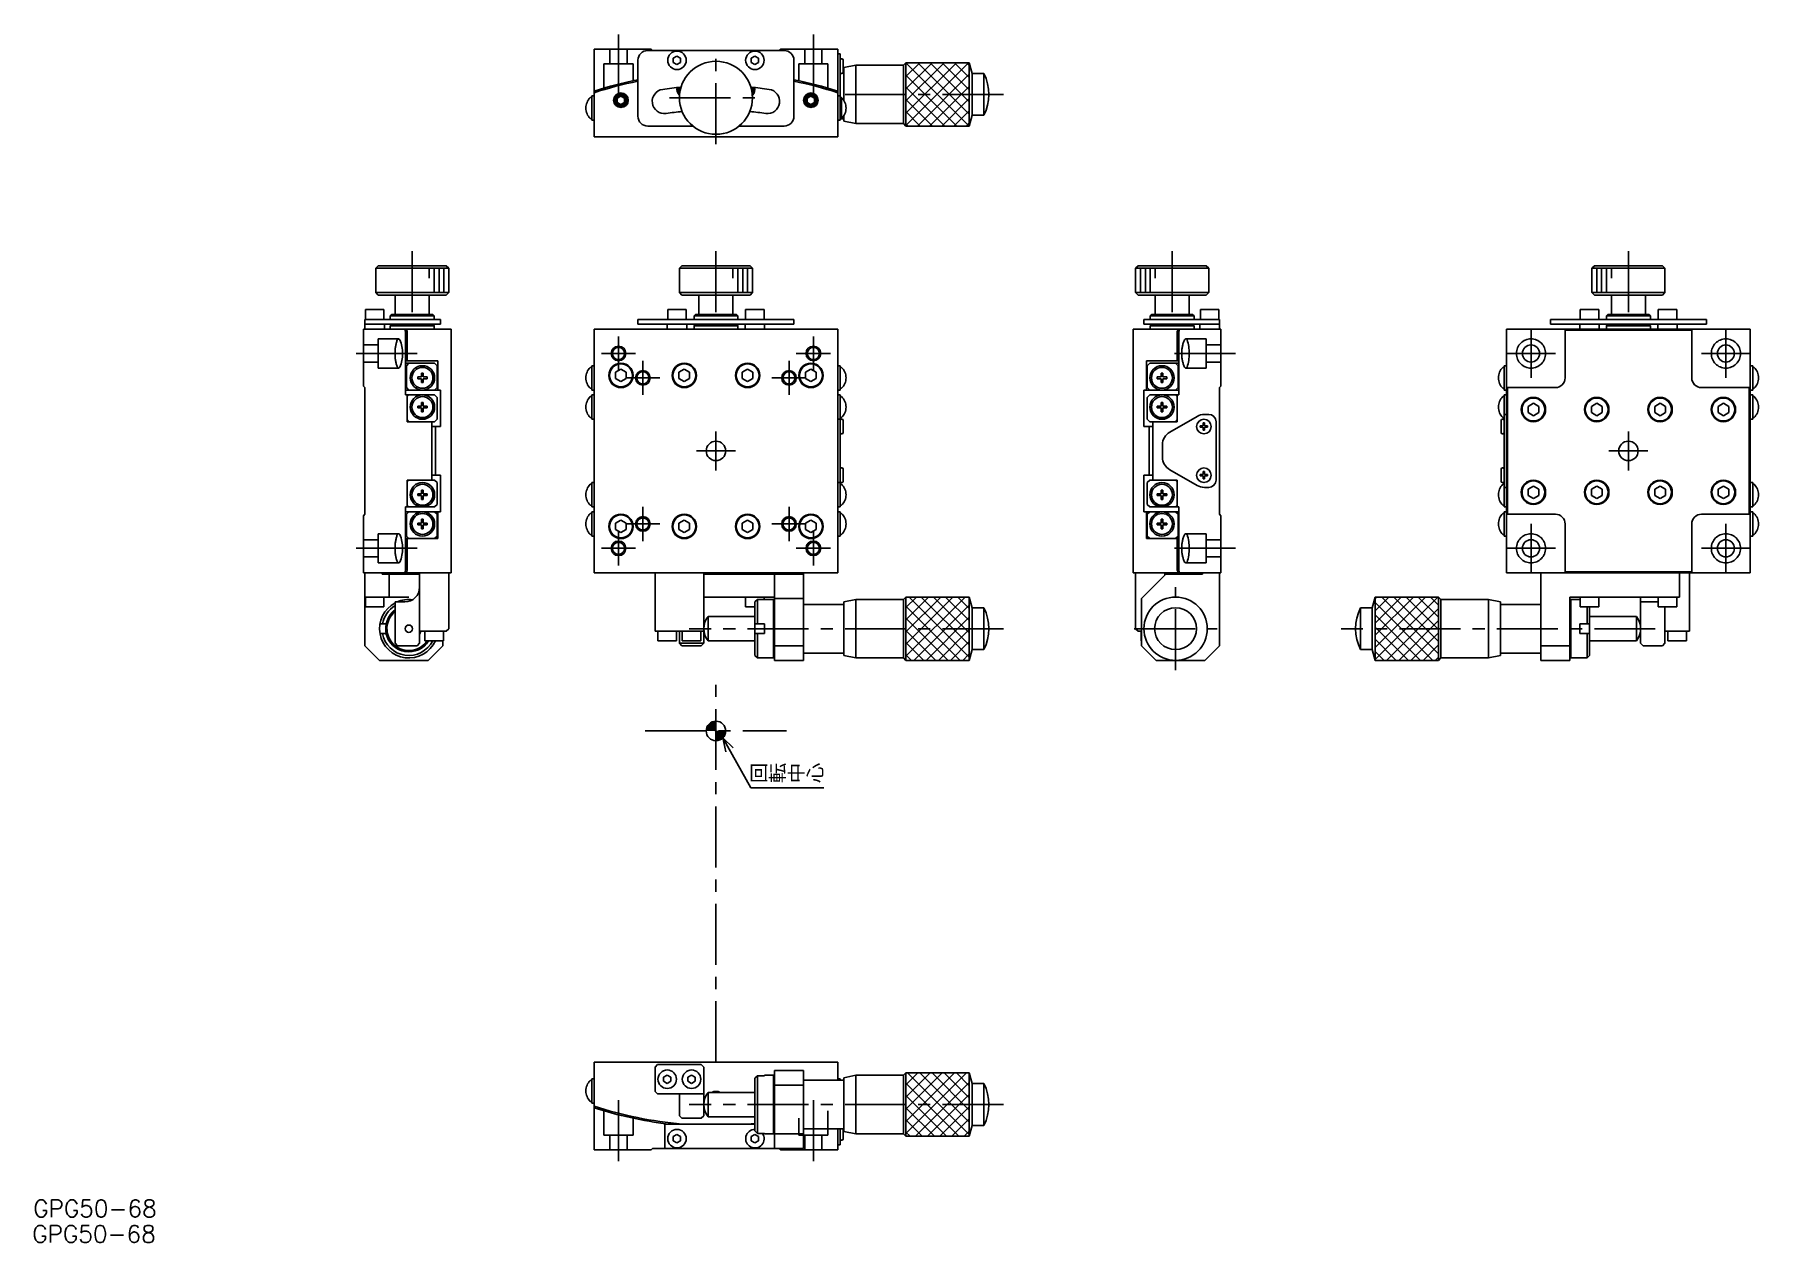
# Model space of a CAD drawing. Extents: x -1 to 353, y 16 to 264.
import ezdxf

# ---------------------------------------------------------------- set-up
doc = ezdxf.new("R2010")
doc.units = 0
doc.header["$LTSCALE"] = 10
doc.linetypes.add('CENTER', pattern=[2, 1.25, -0.25, 0.25, -0.25])
doc.linetypes.add('DASHED', pattern=[3.5, 2, -1.5])
doc.layers.get('0').update_dxf_attribs({"linetype": 'CONTINUOUS'})
doc.layers.add('CENTER', color=1, linetype='CENTER')
doc.styles.get("Standard").update_dxf_attribs({"font": 'txt.shx', "bigfont": '@extfont2.shx'})

msp = doc.modelspace()

# ---------------------------------------------------------------- texts
at = {"color": 7}
for s, p in [('回転中心', (146.186599, 110.450141)), ('GPG50-68', (-0.79952, 21.2067)), ('GPG50-68', (-0.987568, 15.970745))]:
    msp.add_text(s, height=3.5, dxfattribs=at).set_placement(p)

# ---------------------------------------------------------------- linework, layer by layer
at = {"color": 7, "linetype": 'CONTINUOUS'}
for p, q in [((114.344587, 261), (126.044587, 261)), ((114.344587, 243), (114.344587, 261)), ((123.344587, 247.2), (123.344587, 258.7)), ((125.344587, 260.7), (153.344587, 260.7)), ((126.344587, 260.7), (126.044587, 261)), ((130.594587, 259.133013), (131.344587, 259.566025)), ((130.594587, 258.266987), (130.594587, 259.133013)), ((131.344587, 259.566025), (132.094587, 259.133013)), ((132.094587, 259.133013), (132.094587, 258.266987)), ((146.594587, 259.133013), (147.344587, 259.566025)), ((146.594587, 258.266987), (146.594587, 259.133013)), ((147.344587, 259.566025), (148.094587, 259.133013)), ((148.094587, 259.133013), (148.094587, 258.266987)), ((152.644587, 261), (152.344587, 260.7)), ((152.644587, 261), (164.344587, 261)), ((155.344587, 258.7), (155.344587, 247.2)), ((164.344587, 261), (164.344587, 243)), ((164.344587, 260), (164.844587, 260)), ((164.844587, 260), (164.844587, 246.4)), ((165.194587, 259), (165.094587, 259)), ((165.444587, 256.25), (165.444587, 258.75)), ((131.344587, 257.833975), (130.594587, 258.266987)), ((132.094587, 258.266987), (131.344587, 257.833975)), ((147.344587, 257.833975), (146.594587, 258.266987)), ((148.094587, 258.266987), (147.344587, 257.833975)), ((165.094587, 256), (165.194587, 256)), ((165.594587, 256.7), (165.444587, 256.7)), ((168.094586, 257.699996), (165.594587, 257.199997)), ((165.594587, 257.199997), (165.594587, 250.480348)), ((168.094586, 257.699996), (168.094586, 245.700004)), ((177.844591, 257.699996), (168.094586, 257.699996)), ((178.344593, 258.199999), (177.844591, 257.699996)), ((177.844591, 257.699996), (177.844591, 245.700004)), ((178.344593, 258.199999), (191.344594, 258.199999)), ((178.344593, 245.200001), (178.344593, 258.199999)), ((191.934082, 256), (191.344594, 258.199999)), ((191.344594, 258.199999), (191.344594, 245.200001)), ((191.934082, 256), (191.934082, 247.4)), ((194.344593, 256), (191.934082, 256)), ((194.344593, 256), (194.344593, 247.4)), ((113.844587, 246.4), (113.844587, 251.4)), ((114.344587, 251.4), (113.844587, 251.4)), ((119.094587, 250.933013), (119.844587, 251.366025)), ((119.844587, 251.366025), (120.594587, 250.933013)), ((132.094587, 253.133013), (132.159486, 253.170482)), ((132.094587, 252.920286), (132.094587, 253.133013)), ((146.529687, 253.170482), (146.594587, 253.133013)), ((146.594587, 253.133013), (146.594587, 252.920286)), ((156.258499, 254.199974), (156.259353, 254.211401)), ((158.094587, 250.933013), (158.844587, 251.366025)), ((158.844587, 251.366025), (159.594587, 250.933013)), ((164.844587, 251.4), (164.344587, 251.4)), ((113.844587, 251.05), (113.552339, 251.05)), ((119.094587, 250.066987), (119.094587, 250.933013)), ((119.094587, 250.066987), (119.844587, 249.633975)), ((119.844587, 249.633975), (120.594587, 250.066987)), ((120.594587, 250.933013), (120.594587, 250.066987)), ((158.094587, 250.066987), (158.094587, 250.933013)), ((158.094587, 250.066987), (158.844587, 249.633975)), ((158.844587, 249.633975), (159.594587, 250.066987)), ((159.594587, 250.933013), (159.594587, 250.066987)), ((165.136834, 251.05), (164.844587, 251.05)), ((165.136834, 251.05), (165.136834, 246.75)), ((113.552339, 246.75), (113.844587, 246.75)), ((113.844587, 246.4), (114.344587, 246.4)), ((125.344587, 245.2), (134.589589, 245.2)), ((144.099584, 245.2), (153.344587, 245.2)), ((164.344587, 246.4), (164.844587, 246.4)), ((164.844587, 246.75), (165.136834, 246.75)), ((164.844587, 246.7), (165.594587, 246.7)), ((165.594587, 247.319652), (165.594587, 246.200003)), ((165.594587, 246.200003), (168.094586, 245.700004)), ((168.094586, 245.700004), (177.844591, 245.700004)), ((177.844591, 245.700004), (178.344593, 245.200001)), ((191.344594, 245.200001), (178.344593, 245.200001)), ((191.344594, 245.200001), (191.934082, 247.4)), ((191.934082, 247.4), (194.344593, 247.4)), ((164.344587, 243), (114.344587, 243)), ((70, 216.5), (69.5, 216)), ((69.5, 216), (69.5, 211)), ((84.5, 216), (69.5, 216)), ((70, 216.5), (84, 216.5)), ((84.5, 216), (84, 216.5)), ((84.5, 211), (84.5, 216)), ((132.344587, 216.5), (131.844587, 216)), ((131.844587, 216), (131.844587, 211)), ((146.844587, 216), (131.844587, 216)), ((132.344587, 216.5), (146.344587, 216.5)), ((146.844587, 216), (146.344587, 216.5)), ((146.844587, 211), (146.844587, 216)), ((226, 216.5), (225.5, 216)), ((225.5, 216), (225.5, 211)), ((240.5, 216), (225.5, 216)), ((226, 216.5), (240, 216.5)), ((240.5, 216), (240, 216.5)), ((240.5, 211), (240.5, 216)), ((319.655413, 216.5), (319.155413, 216)), ((319.155413, 216), (319.155413, 211)), ((334.155413, 216), (319.155413, 216)), ((319.655413, 216.5), (333.655413, 216.5)), ((334.155413, 216), (333.655413, 216.5)), ((334.155413, 211), (334.155413, 216)), ((69.5, 211), (70, 210.5)), ((69.5, 211), (84.5, 211)), ((84, 210.5), (70, 210.5)), ((73.5, 210.5), (73.5, 206.5)), ((80.5, 206.5), (80.5, 210.5)), ((84, 210.5), (84.5, 211)), ((131.844587, 211), (132.344587, 210.5)), ((131.844587, 211), (146.844587, 211)), ((146.344587, 210.5), (132.344587, 210.5)), ((135.844587, 210.5), (135.844587, 206.5)), ((142.844587, 206.5), (142.844587, 210.5)), ((146.344587, 210.5), (146.844587, 211)), ((225.5, 211), (226, 210.5)), ((225.5, 211), (240.5, 211)), ((226, 210.5), (240, 210.5)), ((229.5, 210.5), (229.5, 206.5)), ((236.5, 206.5), (236.5, 210.5)), ((240, 210.5), (240.5, 211)), ((319.155413, 211), (319.655413, 210.5)), ((319.155413, 211), (334.155413, 211)), ((319.655413, 210.5), (333.655413, 210.5)), ((323.155413, 210.5), (323.155413, 206.5)), ((330.155413, 206.5), (330.155413, 210.5)), ((333.655413, 210.5), (334.155413, 211)), ((67.3, 205.5), (67.3, 203.5)), ((67.3, 205.5), (82.8, 205.5)), ((71.2, 207.5), (67.4, 207.5)), ((67.4, 207.5), (67.4, 205.5)), ((71.2, 205.5), (71.2, 207.5)), ((72.8, 206.5), (72.5, 206.2)), ((72.5, 206.2), (72.5, 205.5)), ((81.5, 206.2), (72.5, 206.2)), ((72.8, 206.5), (81.2, 206.5)), ((81.5, 206.2), (81.2, 206.5)), ((81.5, 205.5), (81.5, 206.2)), ((82.8, 205.5), (82.8, 204.5)), ((123.344587, 204.5), (123.344587, 205.5)), ((123.344587, 205.5), (155.344587, 205.5)), ((133.244587, 207.5), (129.444587, 207.5)), ((129.444587, 207.5), (129.444587, 205.5)), ((133.244587, 205.5), (133.244587, 207.5)), ((135.144587, 206.5), (134.844587, 206.2)), ((134.844587, 206.2), (134.844587, 205.5)), ((143.844587, 206.2), (134.844587, 206.2)), ((135.144587, 206.5), (143.544587, 206.5)), ((143.844587, 206.2), (143.544587, 206.5)), ((143.844587, 205.5), (143.844587, 206.2)), ((149.244587, 207.5), (145.444587, 207.5)), ((145.444587, 207.5), (145.444587, 205.5)), ((149.244587, 205.5), (149.244587, 207.5)), ((155.344587, 205.5), (155.344587, 204.5)), ((227.2, 204.5), (227.2, 205.5)), ((227.2, 205.5), (242.7, 205.5)), ((228.8, 206.5), (228.5, 206.2)), ((228.5, 206.2), (228.5, 205.5)), ((237.5, 206.2), (228.5, 206.2)), ((228.8, 206.5), (237.2, 206.5)), ((237.5, 206.2), (237.2, 206.5)), ((237.5, 205.5), (237.5, 206.2)), ((238.8, 207.5), (238.8, 205.5)), ((242.6, 207.5), (238.8, 207.5)), ((242.6, 205.5), (242.6, 207.5)), ((242.7, 203.5), (242.7, 205.5)), ((310.655413, 204.5), (310.655413, 205.5)), ((310.655413, 205.5), (342.655413, 205.5)), ((320.555413, 207.5), (316.755413, 207.5)), ((316.755413, 207.5), (316.755413, 205.5)), ((320.555413, 205.5), (320.555413, 207.5)), ((322.455413, 206.5), (322.155413, 206.2)), ((322.155413, 206.2), (322.155413, 205.5)), ((331.155413, 206.2), (322.155413, 206.2)), ((322.455413, 206.5), (330.855413, 206.5)), ((331.155413, 206.2), (330.855413, 206.5)), ((331.155413, 205.5), (331.155413, 206.2)), ((336.555413, 207.5), (332.755413, 207.5)), ((332.755413, 207.5), (332.755413, 205.5)), ((336.555413, 205.5), (336.555413, 207.5)), ((342.655413, 205.5), (342.655413, 204.5)), ((67, 191.8), (67, 203.5)), ((67, 203.5), (85, 203.5)), ((82.8, 204.5), (67.3, 204.5)), ((71.3, 203.5), (71.3, 204.5)), ((72.8, 204.5), (72.5, 204.2)), ((72.5, 204.2), (72.5, 203.5)), ((81.5, 204.2), (72.5, 204.2)), ((75.639222, 190), (75.639222, 203)), ((75.954559, 203), (75.954559, 197)), ((81.5, 204.2), (81.2, 204.5)), ((81.5, 203.5), (81.5, 204.2)), ((85, 203.5), (85, 153.5)), ((114.344587, 153.5), (114.344587, 203.5)), ((114.344587, 203.5), (164.344587, 203.5)), ((123.344587, 204.499998), (155.344587, 204.499998)), ((129.344587, 204.5), (129.344587, 203.5)), ((133.344587, 203.5), (133.344587, 204.5)), ((135.144587, 204.5), (134.844587, 204.2)), ((134.844587, 204.2), (134.844587, 203.5)), ((143.844587, 204.2), (134.844587, 204.2)), ((143.844587, 204.2), (143.544587, 204.5)), ((143.844587, 203.5), (143.844587, 204.2)), ((145.344587, 204.5), (145.344587, 203.5)), ((149.344587, 203.5), (149.344587, 204.5)), ((164.344587, 203.5), (164.344587, 153.5)), ((225, 153.5), (225, 203.5)), ((225, 203.5), (243, 203.5)), ((242.7, 204.5), (227.2, 204.5)), ((228.8, 204.5), (228.5, 204.2)), ((228.5, 204.2), (228.5, 203.5)), ((237.5, 204.2), (228.5, 204.2)), ((234.045441, 197), (234.045441, 203)), ((234.360778, 203), (234.360778, 190)), ((237.5, 204.2), (237.2, 204.5)), ((237.5, 203.5), (237.5, 204.2)), ((238.7, 204.5), (238.7, 203.5)), ((243, 203.5), (243, 191.8)), ((301.655413, 153.5), (301.655413, 203.5)), ((301.655413, 203.5), (351.655413, 203.5)), ((342.655413, 204.5), (310.655413, 204.5)), ((313.655413, 203.3), (339.655413, 203.3)), ((313.655413, 203.3), (313.655413, 193.5)), ((316.655413, 204.5), (316.655413, 203.5)), ((320.655413, 203.5), (320.655413, 204.5)), ((322.455413, 204.5), (322.155413, 204.2)), ((322.155413, 204.2), (322.155413, 203.5)), ((331.155413, 204.2), (322.155413, 204.2)), ((331.155413, 204.2), (330.855413, 204.5)), ((331.155413, 203.5), (331.155413, 204.2)), ((332.655413, 204.5), (332.655413, 203.5)), ((336.655413, 203.5), (336.655413, 204.5)), ((339.655413, 203.3), (339.655413, 193.5)), ((351.655413, 203.5), (351.655413, 153.5)), ((82.289322, 197), (75.639222, 197)), ((81.585716, 196.5), (75.639222, 196.5)), ((75.639222, 196), (75.800563, 196)), ((75.800563, 196), (76.318842, 196.5)), ((75.800563, 196), (75.800563, 191.5)), ((81.585716, 196.5), (82.125184, 196)), ((82.125184, 191.5), (82.125184, 196)), ((82.289322, 197), (82.289322, 191)), ((113.844587, 195.65), (113.552339, 195.65)), ((114.344587, 196), (113.844587, 196)), ((113.844587, 191), (113.844587, 196)), ((118.744587, 194.635085), (119.844587, 195.270171)), ((119.844587, 195.270171), (120.944587, 194.635085)), ((131.744587, 194.635085), (132.844587, 195.270171)), ((132.844587, 195.270171), (133.944587, 194.635085)), ((144.744587, 194.635085), (145.844587, 195.270171)), ((145.844587, 195.270171), (146.944587, 194.635085)), ((157.744587, 194.635085), (158.844587, 195.270171)), ((158.844587, 195.270171), (159.944587, 194.635085)), ((164.844587, 196), (164.344587, 196)), ((164.844587, 191), (164.844587, 196)), ((165.136834, 195.65), (164.844587, 195.65)), ((227.710678, 191), (227.710678, 197)), ((234.360778, 197), (227.710678, 197)), ((227.874816, 196), (228.414284, 196.5)), ((227.874816, 196), (227.874816, 191.5)), ((234.360778, 196.5), (228.414284, 196.5)), ((233.681158, 196.5), (234.199437, 196)), ((234.199437, 191.5), (234.199437, 196)), ((234.199437, 196), (234.360778, 196)), ((301.155413, 195.65), (300.863166, 195.65)), ((301.655413, 196), (301.155413, 196)), ((301.155413, 196), (301.155413, 191)), ((352.155413, 196), (351.655413, 196)), ((352.155413, 196), (352.155413, 191)), ((352.447661, 195.65), (352.155413, 195.65)), ((67, 191.8), (67.3, 191.5)), ((67.3, 191.5), (67.3, 165.5)), ((75.800563, 191.5), (75.639222, 191.5)), ((76.318842, 191), (75.800563, 191.5)), ((77.985314, 191), (78.21124, 191.163635)), ((78.92, 193.68), (78.126612, 193.68)), ((78.126612, 193.68), (78.126612, 193.32)), ((78.126612, 193.32), (78.92, 193.32)), ((79.28, 194.473388), (78.92, 194.473388)), ((78.92, 194.473388), (78.92, 193.68)), ((78.92, 193.32), (78.92, 192.526612)), ((78.92, 192.526612), (79.28, 192.526612)), ((79.28, 194.473388), (79.28, 193.68)), ((80.073388, 193.68), (79.28, 193.68)), ((79.28, 193.32), (80.073388, 193.32)), ((79.28, 192.526612), (79.28, 193.32)), ((79.831904, 191.110313), (79.911229, 191)), ((80.073388, 193.32), (80.073388, 193.68)), ((81.585716, 191), (82.125184, 191.5)), ((113.552339, 191.35), (113.844587, 191.35)), ((118.744587, 193.364915), (118.744587, 194.635085)), ((119.844587, 192.729829), (118.744587, 193.364915)), ((120.944587, 193.364915), (119.844587, 192.729829)), ((120.944587, 194.635085), (120.944587, 193.364915)), ((131.744587, 193.364915), (131.744587, 194.635085)), ((132.844587, 192.729829), (131.744587, 193.364915)), ((133.944587, 193.364915), (132.844587, 192.729829)), ((133.944587, 194.635085), (133.944587, 193.364915)), ((144.744587, 193.364915), (144.744587, 194.635085)), ((145.844587, 192.729829), (144.744587, 193.364915)), ((146.944587, 193.364915), (145.844587, 192.729829)), ((146.944587, 194.635085), (146.944587, 193.364915)), ((157.744587, 193.364915), (157.744587, 194.635085)), ((158.844587, 192.729829), (157.744587, 193.364915)), ((159.944587, 193.364915), (158.844587, 192.729829)), ((159.944587, 194.635085), (159.944587, 193.364915)), ((164.844587, 191.35), (165.136834, 191.35)), ((227.874816, 191.5), (228.414284, 191)), ((229.926612, 193.68), (230.72, 193.68)), ((229.926612, 193.32), (229.926612, 193.68)), ((230.72, 193.32), (229.926612, 193.32)), ((230.088771, 191), (230.168096, 191.110313)), ((230.72, 194.473388), (231.08, 194.473388)), ((230.72, 193.68), (230.72, 194.473388)), ((230.72, 192.526612), (230.72, 193.32)), ((231.08, 192.526612), (230.72, 192.526612)), ((231.08, 194.473388), (231.08, 193.68)), ((231.08, 193.68), (231.873388, 193.68)), ((231.08, 193.32), (231.08, 192.526612)), ((231.873388, 193.32), (231.08, 193.32)), ((231.78876, 191.163635), (232.014686, 191)), ((231.873388, 193.68), (231.873388, 193.32)), ((234.199437, 191.5), (233.681158, 191)), ((234.360778, 191.5), (234.199437, 191.5)), ((242.7, 191.5), (243, 191.8)), ((242.7, 165.5), (242.7, 191.5)), ((300.863166, 191.35), (301.155413, 191.35)), ((301.855413, 165.5), (301.855413, 191.5)), ((301.855413, 191.5), (311.655413, 191.5)), ((341.655413, 191.5), (351.455413, 191.5)), ((351.455413, 191.5), (351.455413, 165.5)), ((352.155413, 191.35), (352.447661, 191.35)), ((82.819875, 191), (75.639222, 191)), ((81.585716, 190), (75.639222, 190)), ((75.954542, 189.648581), (76.318842, 190)), ((75.954559, 184.5), (75.954559, 190)), ((78.21124, 189.836365), (77.985314, 190)), ((78.126612, 187.68), (78.126612, 187.32)), ((78.92, 187.68), (78.126612, 187.68)), ((79.28, 188.473388), (78.92, 188.473388)), ((78.92, 188.473388), (78.92, 187.68)), ((79.28, 188.473388), (79.28, 187.68)), ((80.073388, 187.68), (79.28, 187.68)), ((79.911229, 190), (79.831904, 189.889687)), ((80.073388, 187.32), (80.073388, 187.68)), ((82.125184, 189.5), (81.585716, 190)), ((82.125184, 185), (82.125184, 189.5)), ((82.819875, 191), (82.819875, 183.5)), ((113.844587, 189.65), (113.552339, 189.65)), ((113.844587, 191), (114.344587, 191)), ((114.344587, 190), (113.844587, 190)), ((113.844587, 185), (113.844587, 190)), ((164.344587, 191), (164.844587, 191)), ((164.844587, 190), (164.344587, 190)), ((164.844587, 190), (164.844587, 167)), ((165.136834, 189.65), (164.844587, 189.65)), ((227.180125, 183.5), (227.180125, 191)), ((234.360778, 191), (227.180125, 191)), ((228.414284, 190), (227.874816, 189.5)), ((227.874816, 189.5), (227.874816, 185)), ((234.360778, 190), (228.414284, 190)), ((229.926612, 187.68), (230.72, 187.68)), ((229.926612, 187.32), (229.926612, 187.68)), ((230.168096, 189.889687), (230.088771, 190)), ((230.72, 188.473388), (231.08, 188.473388)), ((230.72, 187.68), (230.72, 188.473388)), ((231.08, 188.473388), (231.08, 187.68)), ((231.08, 187.68), (231.873388, 187.68)), ((232.014686, 190), (231.78876, 189.836365)), ((231.873388, 187.68), (231.873388, 187.32)), ((233.681158, 190), (234.045458, 189.648581)), ((234.045441, 190), (234.045441, 184.5)), ((301.155413, 189.65), (300.863166, 189.65)), ((301.155413, 191), (301.655413, 191)), ((301.655413, 190), (301.155413, 190)), ((301.155413, 167), (301.155413, 190)), ((306.049707, 186.374903), (306.06121, 187.645021)), ((306.06121, 187.645021), (307.166917, 188.270118)), ((307.166917, 188.270118), (308.26112, 187.625097)), ((308.26112, 187.625097), (308.249616, 186.354979)), ((319.049707, 186.374903), (319.06121, 187.645021)), ((319.06121, 187.645021), (320.166917, 188.270118)), ((320.166917, 188.270118), (321.26112, 187.625097)), ((321.26112, 187.625097), (321.249616, 186.354979)), ((332.049707, 186.374903), (332.06121, 187.645021)), ((332.06121, 187.645021), (333.166917, 188.270118)), ((333.166917, 188.270118), (334.26112, 187.625097)), ((334.26112, 187.625097), (334.249616, 186.354979)), ((345.049707, 186.374903), (345.06121, 187.645021)), ((345.06121, 187.645021), (346.166917, 188.270118)), ((346.166917, 188.270118), (347.26112, 187.625097)), ((347.26112, 187.625097), (347.249616, 186.354979)), ((351.655413, 191), (352.155413, 191)), ((352.155413, 190), (351.655413, 190)), ((352.155413, 190), (352.155413, 185)), ((352.447661, 189.65), (352.155413, 189.65)), ((76.318842, 184.5), (75.954542, 184.851419)), ((81.585716, 184.5), (75.954559, 184.5)), ((78.126612, 187.32), (78.92, 187.32)), ((78.92, 187.32), (78.92, 186.526612)), ((78.92, 186.526612), (79.28, 186.526612)), ((79.28, 187.32), (80.073388, 187.32)), ((79.28, 186.526612), (79.28, 187.32)), ((81, 172.5), (81, 184.5)), ((82.125184, 185), (81.585716, 184.5)), ((113.552339, 185.35), (113.844587, 185.35)), ((113.844587, 185), (114.344587, 185)), ((164.344587, 185), (164.844587, 185)), ((164.844587, 185.35), (165.136834, 185.35)), ((165.194587, 185), (165.094587, 185)), ((165.444587, 184.75), (165.444587, 182.25)), ((228.414284, 184.5), (227.874816, 185)), ((234.045441, 184.5), (228.414284, 184.5)), ((229, 184.5), (229, 172.5)), ((230.72, 187.32), (229.926612, 187.32)), ((230.72, 186.526612), (230.72, 187.32)), ((231.08, 186.526612), (230.72, 186.526612)), ((231.08, 187.32), (231.08, 186.526612)), ((231.873388, 187.32), (231.08, 187.32)), ((238.098076, 185.598076), (232.5, 182.366025)), ((234.045458, 184.851419), (233.681158, 184.5)), ((239.375, 183.625), (239.375, 184.25)), ((239.625, 184.25), (239.375, 184.25)), ((239.598076, 186), (240.5, 186)), ((239.625, 184.25), (239.625, 183.625)), ((242, 184.5), (242, 172.5)), ((300.555413, 182.25), (300.555413, 184.75)), ((300.905413, 185), (300.805413, 185)), ((300.863166, 185.35), (301.155413, 185.35)), ((301.155413, 186), (301.655413, 186)), ((306.049707, 186.374903), (307.14391, 185.729881)), ((307.14391, 185.729881), (308.249616, 186.354979)), ((319.049707, 186.374903), (320.14391, 185.729881)), ((320.14391, 185.729881), (321.249616, 186.354979)), ((332.049707, 186.374903), (333.14391, 185.729881)), ((333.14391, 185.729881), (334.249616, 186.354979)), ((345.049707, 186.374903), (346.14391, 185.729881)), ((346.14391, 185.729881), (347.249616, 186.354979)), ((351.655413, 185), (352.155413, 185)), ((352.155413, 185.35), (352.447661, 185.35)), ((82.819875, 183.5), (81, 183.5)), ((81.759211, 183.5), (81.759211, 173.5)), ((165.094587, 182), (165.194587, 182)), ((229, 183.5), (227.180125, 183.5)), ((228.240789, 173.5), (228.240789, 183.5)), ((238.75, 183.375), (238.75, 183.625)), ((239.375, 183.625), (238.75, 183.625)), ((239.375, 183.375), (238.75, 183.375)), ((239.375, 182.75), (239.375, 183.375)), ((239.625, 182.75), (239.375, 182.75)), ((240.25, 183.625), (239.625, 183.625)), ((239.625, 183.375), (239.625, 182.75)), ((240.25, 183.375), (239.625, 183.375)), ((240.25, 183.625), (240.25, 183.375)), ((300.805413, 182), (300.905413, 182)), ((231, 177.232051), (231, 179.767949)), ((82.819875, 173.5), (81, 173.5)), ((82.819875, 173.5), (82.819875, 166)), ((165.194587, 175), (165.094587, 175)), ((165.444587, 174.75), (165.444587, 172.25)), ((227.180125, 166), (227.180125, 173.5)), ((229, 173.5), (227.180125, 173.5)), ((232.5, 174.633975), (238.098076, 171.401924)), ((238.75, 173.375), (238.75, 173.625)), ((239.375, 173.625), (238.75, 173.625)), ((239.375, 173.625), (239.375, 174.25)), ((239.625, 174.25), (239.375, 174.25)), ((239.625, 174.25), (239.625, 173.625)), ((240.25, 173.625), (239.625, 173.625)), ((240.25, 173.625), (240.25, 173.375)), ((300.555413, 172.25), (300.555413, 174.75)), ((300.905413, 175), (300.805413, 175)), ((76.318842, 172.5), (75.954542, 172.148581)), ((75.954559, 167), (75.954559, 172.5)), ((75.954559, 172.5), (81.585716, 172.5)), ((78.92, 170.473388), (79.28, 170.473388)), ((78.92, 169.68), (78.92, 170.473388)), ((79.28, 170.473388), (79.28, 169.68)), ((82.125184, 172), (81.585716, 172.5)), ((82.125184, 172), (82.125184, 167.5)), ((113.844587, 171.65), (113.552339, 171.65)), ((114.344587, 172), (113.844587, 172)), ((113.844587, 172), (113.844587, 167)), ((164.844587, 172), (164.344587, 172)), ((165.136834, 171.65), (164.844587, 171.65)), ((165.094587, 172), (165.194587, 172)), ((228.414284, 172.5), (227.874816, 172)), ((227.874816, 167.5), (227.874816, 172)), ((228.414284, 172.5), (234.045441, 172.5)), ((231.08, 170.473388), (230.72, 170.473388)), ((230.72, 170.473388), (230.72, 169.68)), ((231.08, 169.68), (231.08, 170.473388)), ((234.045458, 172.148581), (233.681158, 172.5)), ((234.045441, 172.5), (234.045441, 167)), ((239.375, 173.375), (238.75, 173.375)), ((239.375, 172.75), (239.375, 173.375)), ((239.625, 172.75), (239.375, 172.75)), ((240.5, 171), (239.598076, 171)), ((239.625, 173.375), (239.625, 172.75)), ((240.25, 173.375), (239.625, 173.375)), ((300.805413, 172), (300.905413, 172)), ((301.155413, 171.65), (300.863166, 171.65)), ((301.655413, 171), (301.155413, 171)), ((306.049707, 169.374903), (306.06121, 170.645021)), ((306.06121, 170.645021), (307.166917, 171.270118)), ((307.166917, 171.270118), (308.26112, 170.625097)), ((308.26112, 170.625097), (308.249616, 169.354979)), ((319.049707, 169.374903), (319.06121, 170.645021)), ((319.06121, 170.645021), (320.166917, 171.270118)), ((320.166917, 171.270118), (321.26112, 170.625097)), ((321.26112, 170.625097), (321.249616, 169.354979)), ((332.049707, 169.374903), (332.06121, 170.645021)), ((332.06121, 170.645021), (333.166917, 171.270118)), ((333.166917, 171.270118), (334.26112, 170.625097)), ((334.26112, 170.625097), (334.249616, 169.354979)), ((345.049707, 169.374903), (345.06121, 170.645021)), ((345.06121, 170.645021), (346.166917, 171.270118)), ((346.166917, 171.270118), (347.26112, 170.625097)), ((347.26112, 170.625097), (347.249616, 169.354979)), ((352.155413, 172), (351.655413, 172)), ((352.155413, 167), (352.155413, 172)), ((352.447661, 171.65), (352.155413, 171.65)), ((75.639222, 154), (75.639222, 167)), ((75.639222, 167), (81.585716, 167)), ((75.954542, 167.351419), (76.318842, 167)), ((78.21124, 167.163635), (77.985314, 167)), ((78.126612, 169.68), (78.92, 169.68)), ((78.126612, 169.32), (78.126612, 169.68)), ((78.92, 169.32), (78.126612, 169.32)), ((78.92, 168.526612), (78.92, 169.32)), ((79.28, 168.526612), (78.92, 168.526612)), ((79.28, 169.68), (80.073388, 169.68)), ((80.073388, 169.32), (79.28, 169.32)), ((79.28, 169.32), (79.28, 168.526612)), ((79.911229, 167), (79.831904, 167.110313)), ((80.073388, 169.68), (80.073388, 169.32)), ((82.125184, 167.5), (81.585716, 167)), ((113.552339, 167.35), (113.844587, 167.35)), ((113.844587, 167), (114.344587, 167)), ((164.344587, 167), (164.844587, 167)), ((164.844587, 167.35), (165.136834, 167.35)), ((228.414284, 167), (227.874816, 167.5)), ((228.414284, 167), (234.360778, 167)), ((230.72, 169.68), (229.926612, 169.68)), ((229.926612, 169.68), (229.926612, 169.32)), ((229.926612, 169.32), (230.72, 169.32)), ((230.168096, 167.110313), (230.088771, 167)), ((230.72, 168.526612), (230.72, 169.32)), ((230.72, 168.526612), (231.08, 168.526612)), ((231.873388, 169.68), (231.08, 169.68)), ((231.08, 169.32), (231.873388, 169.32)), ((231.08, 168.526612), (231.08, 169.32)), ((232.014686, 167), (231.78876, 167.163635)), ((231.873388, 169.32), (231.873388, 169.68)), ((233.681158, 167), (234.045458, 167.351419)), ((234.360778, 167), (234.360778, 154)), ((300.863166, 167.35), (301.155413, 167.35)), ((301.155413, 167), (301.655413, 167)), ((306.049707, 169.374903), (307.14391, 168.729881)), ((307.14391, 168.729881), (308.249616, 169.354979)), ((319.049707, 169.374903), (320.14391, 168.729881)), ((320.14391, 168.729881), (321.249616, 169.354979)), ((332.049707, 169.374903), (333.14391, 168.729881)), ((333.14391, 168.729881), (334.249616, 169.354979)), ((345.049707, 169.374903), (346.14391, 168.729881)), ((346.14391, 168.729881), (347.249616, 169.354979)), ((351.655413, 167), (352.155413, 167)), ((352.155413, 167.35), (352.447661, 167.35)), ((67.3, 165.5), (67, 165.2)), ((67, 153.5), (67, 165.2)), ((82.819875, 166), (75.639222, 166)), ((75.800563, 165.5), (75.639222, 165.5)), ((76.318842, 166), (75.800563, 165.5)), ((75.800563, 161), (75.800563, 165.5)), ((77.985314, 166), (78.21124, 165.836365)), ((78.126612, 163.68), (78.92, 163.68)), ((78.126612, 163.32), (78.126612, 163.68)), ((78.92, 163.32), (78.126612, 163.32)), ((78.92, 164.473388), (79.28, 164.473388)), ((78.92, 163.68), (78.92, 164.473388)), ((78.92, 162.526612), (78.92, 163.32)), ((79.28, 164.473388), (79.28, 163.68)), ((79.28, 163.68), (80.073388, 163.68)), ((80.073388, 163.32), (79.28, 163.32)), ((79.28, 163.32), (79.28, 162.526612)), ((79.831904, 165.889687), (79.911229, 166)), ((80.073388, 163.68), (80.073388, 163.32)), ((81.585716, 166), (82.125184, 165.5)), ((82.125184, 165.5), (82.125184, 161)), ((82.289322, 166), (82.289322, 160.5)), ((113.844587, 165.65), (113.552339, 165.65)), ((114.344587, 166), (113.844587, 166)), ((113.844587, 166), (113.844587, 161)), ((118.744587, 163.635085), (119.844587, 164.270171)), ((118.744587, 162.364915), (118.744587, 163.635085)), ((119.844587, 164.270171), (120.944587, 163.635085)), ((120.944587, 163.635085), (120.944587, 162.364915)), ((131.744587, 163.635085), (132.844587, 164.270171)), ((131.744587, 162.364915), (131.744587, 163.635085)), ((132.844587, 164.270171), (133.944587, 163.635085)), ((133.944587, 163.635085), (133.944587, 162.364915)), ((144.744587, 163.635085), (145.844587, 164.270171)), ((144.744587, 162.364915), (144.744587, 163.635085)), ((145.844587, 164.270171), (146.944587, 163.635085)), ((146.944587, 163.635085), (146.944587, 162.364915)), ((157.744587, 163.635085), (158.844587, 164.270171)), ((157.744587, 162.364915), (157.744587, 163.635085)), ((158.844587, 164.270171), (159.944587, 163.635085)), ((159.944587, 163.635085), (159.944587, 162.364915)), ((164.844587, 166), (164.344587, 166)), ((164.844587, 166), (164.844587, 161)), ((165.136834, 165.65), (164.844587, 165.65)), ((234.360778, 166), (227.180125, 166)), ((227.710678, 160.5), (227.710678, 166)), ((227.874816, 165.5), (228.414284, 166)), ((227.874816, 161), (227.874816, 165.5)), ((230.72, 163.68), (229.926612, 163.68)), ((229.926612, 163.68), (229.926612, 163.32)), ((229.926612, 163.32), (230.72, 163.32)), ((230.088771, 166), (230.168096, 165.889687)), ((231.08, 164.473388), (230.72, 164.473388)), ((230.72, 164.473388), (230.72, 163.68)), ((230.72, 162.526612), (230.72, 163.32)), ((231.08, 163.68), (231.08, 164.473388)), ((231.873388, 163.68), (231.08, 163.68)), ((231.08, 162.526612), (231.08, 163.32)), ((231.08, 163.32), (231.873388, 163.32)), ((231.78876, 165.836365), (232.014686, 166)), ((231.873388, 163.32), (231.873388, 163.68)), ((234.199437, 165.5), (233.681158, 166)), ((234.199437, 165.5), (234.199437, 161)), ((234.360778, 165.5), (234.199437, 165.5)), ((243, 165.2), (242.7, 165.5)), ((243, 165.2), (243, 153.5)), ((301.155413, 165.65), (300.863166, 165.65)), ((301.655413, 166), (301.155413, 166)), ((301.155413, 161), (301.155413, 166)), ((301.855413, 165.5), (311.655413, 165.5)), ((313.655413, 163.5), (313.655413, 153.7)), ((339.655413, 163.5), (339.655413, 153.7)), ((341.655413, 165.5), (351.455413, 165.5)), ((352.155413, 166), (351.655413, 166)), ((352.155413, 161), (352.155413, 166)), ((352.447661, 165.65), (352.155413, 165.65)), ((75.639222, 161), (75.800563, 161)), ((82.289322, 160.5), (75.639222, 160.5)), ((75.800563, 161), (76.318842, 160.5)), ((75.954559, 160.5), (75.954559, 154)), ((79.28, 162.526612), (78.92, 162.526612)), ((81.585716, 160.5), (82.125184, 161)), ((113.552339, 161.35), (113.844587, 161.35)), ((113.844587, 161), (114.344587, 161)), ((119.844587, 161.729829), (118.744587, 162.364915)), ((120.944587, 162.364915), (119.844587, 161.729829)), ((132.844587, 161.729829), (131.744587, 162.364915)), ((133.944587, 162.364915), (132.844587, 161.729829)), ((145.844587, 161.729829), (144.744587, 162.364915)), ((146.944587, 162.364915), (145.844587, 161.729829)), ((158.844587, 161.729829), (157.744587, 162.364915)), ((159.944587, 162.364915), (158.844587, 161.729829)), ((164.344587, 161), (164.844587, 161)), ((164.844587, 161.35), (165.136834, 161.35)), ((234.360778, 160.5), (227.710678, 160.5)), ((227.874816, 161), (228.414284, 160.5)), ((230.72, 162.526612), (231.08, 162.526612)), ((233.681158, 160.5), (234.199437, 161)), ((234.045441, 154), (234.045441, 160.5)), ((234.199437, 161), (234.360778, 161)), ((300.863166, 161.35), (301.155413, 161.35)), ((301.155413, 161), (301.655413, 161)), ((351.655413, 161), (352.155413, 161)), ((352.155413, 161.35), (352.447661, 161.35)), ((85, 153.5), (67, 153.5)), ((67.3, 138.5), (67.3, 153.5)), ((70.8, 153.5), (70.8, 153.2)), ((78.3, 153.2), (70.8, 153.2)), ((72.3, 148.5), (72.3, 153.2)), ((78.5, 153), (78.3, 153.2)), ((78.5, 139), (78.5, 153.5)), ((84.5, 153.5), (84.5, 142)), ((164.344587, 153.5), (114.344587, 153.5)), ((126.844587, 141.5), (126.844587, 153.5)), ((136.844587, 153.5), (136.844587, 139)), ((157.344587, 153.2), (136.844587, 153.2)), ((151.344587, 135.5), (151.344587, 153.2)), ((157.344587, 153.5), (157.344587, 135.5)), ((243, 153.5), (225, 153.5)), ((225.5, 142), (225.5, 153.5)), ((231.7, 153.2), (226.7, 148.2)), ((231.5, 153), (231.5, 153.5)), ((239.2, 153.2), (231.7, 153.2)), ((239.2, 153.5), (239.2, 153.2)), ((242.7, 153.5), (242.7, 138.5)), ((351.655413, 153.5), (301.655413, 153.5)), ((308.655413, 153.5), (308.655413, 135.5)), ((339.655413, 153.7), (313.655413, 153.7)), ((337.155413, 153.5), (337.155413, 148.5)), ((339.155413, 153.5), (339.155413, 141.5)), ((67.3, 148.5), (76.3, 148.5)), ((67.4, 148.5), (67.4, 146.5)), ((67.4, 146.5), (71.2, 146.5)), ((71.2, 146.5), (71.2, 148.5)), ((73.5, 139), (73.5, 147.5)), ((73.5, 147.5), (75.5, 147.5)), ((151.344587, 148.5), (136.844587, 148.5)), ((145.444587, 148.5), (145.444587, 146.5)), ((145.444587, 146.5), (147.344587, 146.5)), ((147.844587, 148), (147.344587, 147.5)), ((147.344587, 147.5), (147.344587, 136.5)), ((151.144587, 148), (147.844587, 148)), ((147.844587, 148), (147.844587, 143)), ((149.244587, 148), (149.244587, 148.5)), ((151.344587, 147.8), (151.144587, 148)), ((151.144587, 136), (151.144587, 148)), ((157.344587, 148.2), (151.344587, 148.2)), ((165.594587, 147), (157.344587, 147)), ((168.094586, 147.999996), (165.594587, 147.499997)), ((165.594587, 147.499997), (165.594587, 136.500003)), ((168.094586, 147.999996), (168.094586, 136.000004)), ((177.844591, 147.999996), (168.094586, 147.999996)), ((178.344593, 148.499999), (177.844591, 147.999996)), ((177.844591, 147.999996), (177.844591, 136.000004)), ((178.344593, 148.499999), (191.344594, 148.499999)), ((178.344593, 135.500001), (178.344593, 148.499999)), ((191.934082, 146.3), (191.344594, 148.499999)), ((191.344594, 148.499999), (191.344594, 135.500001)), ((191.934082, 146.3), (191.934082, 137.7)), ((194.344593, 146.3), (191.934082, 146.3)), ((194.344593, 146.3), (194.344593, 137.7)), ((226.7, 138.5), (226.7, 148.2)), ((274.065918, 146.3), (271.655407, 146.3)), ((271.655407, 137.7), (271.655407, 146.3)), ((274.655406, 148.499999), (274.065918, 146.3)), ((274.065918, 137.7), (274.065918, 146.3)), ((274.655406, 148.499999), (287.655407, 148.499999)), ((274.655406, 135.500001), (274.655406, 148.499999)), ((288.155409, 147.999996), (287.655407, 148.499999)), ((287.655407, 148.499999), (287.655407, 135.500001)), ((297.905414, 147.999996), (288.155409, 147.999996)), ((288.155409, 136.000004), (288.155409, 147.999996)), ((300.405413, 147.499997), (297.905414, 147.999996)), ((297.905414, 136.000004), (297.905414, 147.999996)), ((300.405413, 136.500003), (300.405413, 147.499997)), ((308.655413, 147), (300.405413, 147)), ((314.655413, 148.5), (337.155413, 148.5)), ((314.655413, 135.5), (314.655413, 148.5)), ((314.855413, 148), (314.655413, 147.8)), ((316.755413, 148), (314.855413, 148)), ((314.855413, 148), (314.855413, 136)), ((316.755413, 148.5), (316.755413, 146.5)), ((316.755413, 146.5), (320.555413, 146.5)), ((318.155413, 143), (318.155413, 146.5)), ((318.655413, 136.5), (318.655413, 146.5)), ((320.555413, 146.5), (320.555413, 148.5)), ((329.155413, 148.5), (329.155413, 139)), ((329.155413, 147.5), (332.755413, 147.5)), ((332.755413, 148.5), (332.755413, 146.5)), ((332.755413, 146.5), (336.555413, 146.5)), ((334.155413, 146.5), (334.155413, 139)), ((336.555413, 146.5), (336.555413, 148.5)), ((71.912518, 143), (70.38392, 143)), ((84.5, 142), (84, 141.5)), ((137.722096, 144.499996), (137.722096, 139.500004)), ((147.344587, 144.499996), (137.722096, 144.499996)), ((149.344587, 143), (147.344587, 143)), ((149.344587, 141), (149.344587, 143)), ((225.5, 142), (226, 141.5)), ((316.655413, 143), (316.655413, 141)), ((318.655413, 143), (316.655413, 143)), ((328.277904, 144.499996), (318.655413, 144.499996)), ((328.277904, 139.500004), (328.277904, 144.499996)), ((67.3, 138.5), (70.3, 135.5)), ((70.38392, 141), (71.912518, 141)), ((74, 138.5), (73.5, 139)), ((78, 138.5), (74, 138.5)), ((78.5, 139), (78, 138.5)), ((84, 141.5), (78.5, 141.5)), ((79.6, 141.5), (79.6, 139.5)), ((79.6, 139.5), (83.4, 139.5)), ((80.3, 135.5), (83.3, 138.5)), ((83.3, 139.5), (83.3, 138.5)), ((83.4, 139.5), (83.4, 141.5)), ((136.844587, 141.5), (126.844587, 141.5)), ((127.444587, 141.5), (127.444587, 139.5)), ((127.444587, 139.5), (131.244587, 139.5)), ((131.244587, 139.5), (131.244587, 141.5)), ((131.844587, 139), (131.844587, 141.5)), ((131.844587, 139), (136.844587, 139)), ((131.844587, 139), (132.344587, 138.5)), ((136.344587, 138.5), (132.344587, 138.5)), ((132.444587, 141.5), (132.444587, 139.5)), ((132.444587, 139.5), (136.244587, 139.5)), ((136.844587, 141.5), (136.244587, 141.5)), ((136.244587, 139.5), (136.244587, 141.5)), ((136.844587, 139), (136.344587, 138.5)), ((137.722096, 139.500004), (147.344587, 139.500004)), ((147.344587, 141), (149.344587, 141)), ((147.844587, 141), (147.844587, 136)), ((151.344587, 138.5), (157.344587, 138.5)), ((226, 141.5), (226.7, 141.5)), ((226.6, 141.5), (226.6, 139.5)), ((226.6, 139.5), (226.7, 139.5)), ((226.7, 138.5), (229.7, 135.5)), ((239.7, 135.5), (242.7, 138.5)), ((308.655413, 138.5), (314.655413, 138.5)), ((316.655413, 141), (318.655413, 141)), ((318.155413, 136), (318.155413, 141)), ((318.655413, 139.500004), (328.277904, 139.500004)), ((329.655413, 138.5), (329.155413, 139)), ((333.655413, 138.5), (329.655413, 138.5)), ((334.155413, 139), (333.655413, 138.5)), ((339.155413, 141.5), (334.155413, 141.5)), ((334.755413, 141.5), (334.755413, 139.5)), ((334.755413, 139.5), (338.555413, 139.5)), ((338.555413, 139.5), (338.555413, 141.5)), ((80.3, 135.5), (70.3, 135.5)), ((147.344587, 136.5), (147.844587, 136)), ((147.844587, 136), (151.144587, 136)), ((151.144587, 136), (151.344587, 136.2)), ((157.344587, 135.5), (151.344587, 135.5)), ((157.344587, 137), (165.594587, 137)), ((165.594587, 136.500003), (168.094586, 136.000004)), ((168.094586, 136.000004), (177.844591, 136.000004)), ((177.844591, 136.000004), (178.344593, 135.500001)), ((191.344594, 135.500001), (178.344593, 135.500001)), ((191.344594, 135.500001), (191.934082, 137.7)), ((191.934082, 137.7), (194.344593, 137.7)), ((239.7, 135.5), (229.7, 135.5)), ((271.655407, 137.7), (274.065918, 137.7)), ((274.065918, 137.7), (274.655406, 135.500001)), ((287.655407, 135.500001), (274.655406, 135.500001)), ((287.655407, 135.500001), (288.155409, 136.000004)), ((288.155409, 136.000004), (297.905414, 136.000004)), ((297.905414, 136.000004), (300.405413, 136.500003)), ((300.405413, 137), (308.655413, 137)), ((314.655413, 135.5), (308.655413, 135.5)), ((314.655413, 136.2), (314.855413, 136)), ((314.855413, 136), (318.155413, 136)), ((318.155413, 136), (318.655413, 136.5)), ((141.360002, 116.704178), (140.745525, 119.572634)), ((140.745525, 119.572634), (142.883949, 117.56446)), ((140.745525, 119.572634), (146.536599, 109.31403)), ((146.536599, 109.31403), (161.463401, 109.31403)), ((113.844587, 49.6), (113.844587, 44.6)), ((114.344587, 49.6), (113.844587, 49.6)), ((114.344587, 53), (164.344587, 53)), ((114.344587, 35), (114.344587, 53)), ((126.844587, 52), (127.344587, 52.5)), ((126.844587, 47), (126.844587, 52)), ((136.344587, 52.5), (127.344587, 52.5)), ((129.344587, 50.366025), (128.594587, 49.933013)), ((128.594587, 49.066987), (128.594587, 49.933013)), ((130.094587, 49.933013), (129.344587, 50.366025)), ((130.094587, 49.066987), (130.094587, 49.933013)), ((134.344587, 50.366025), (133.594587, 49.933013)), ((133.594587, 49.066987), (133.594587, 49.933013)), ((135.094587, 49.933013), (134.344587, 50.366025)), ((135.094587, 49.066987), (135.094587, 49.933013)), ((136.344587, 52.5), (136.844587, 52)), ((136.844587, 52), (136.844587, 42)), ((147.344587, 49.708327), (147.844587, 50.21608)), ((147.344587, 38.891673), (147.344587, 49.708327)), ((147.844587, 50.21608), (147.844587, 38.38392)), ((147.844587, 50.21608), (149.344587, 50.21608)), ((149.344587, 50.21608), (149.344587, 50.3)), ((151.144587, 50.3), (149.344587, 50.3)), ((151.144587, 38.3), (151.144587, 50.3)), ((151.344587, 50.1), (151.144587, 50.3)), ((151.344587, 51.3), (157.344587, 51.3)), ((151.344587, 51.3), (151.344587, 35.3)), ((157.344587, 35.3), (157.344587, 51.3)), ((164.344587, 53), (164.344587, 49.3)), ((164.844587, 49.6), (164.344587, 49.6)), ((164.844587, 49.6), (164.844587, 49.3)), ((168.094586, 50.299996), (165.594587, 49.799997)), ((165.594587, 49.799997), (165.594587, 38.800003)), ((168.094586, 50.299996), (168.094586, 38.300004)), ((177.844591, 50.299996), (168.094586, 50.299996)), ((178.344593, 50.799999), (177.844591, 50.299996)), ((177.844591, 50.299996), (177.844591, 38.300004)), ((178.344593, 50.799999), (191.344594, 50.799999)), ((178.344593, 37.800001), (178.344593, 50.799999)), ((191.934082, 48.6), (191.344594, 50.799999)), ((191.344594, 50.799999), (191.344594, 37.800001)), ((113.844587, 49.25), (113.552339, 49.25)), ((127.344587, 46.5), (126.844587, 47)), ((136.844587, 46.5), (127.344587, 46.5)), ((129.344587, 48.633975), (128.594587, 49.066987)), ((130.094587, 49.066987), (129.344587, 48.633975)), ((131.844587, 46.5), (131.844587, 42)), ((134.344587, 48.633975), (133.594587, 49.066987)), ((135.094587, 49.066987), (134.344587, 48.633975)), ((137.722096, 46.799996), (137.722096, 41.800004)), ((147.344587, 46.799996), (137.722096, 46.799996)), ((157.344587, 48.3), (151.344587, 48.3)), ((165.594587, 49.3), (157.344587, 49.3)), ((191.934082, 48.6), (191.934082, 40)), ((194.344593, 48.6), (191.934082, 48.6)), ((194.344593, 48.6), (194.344593, 40)), ((113.552339, 44.95), (113.844587, 44.95)), ((113.844587, 44.6), (114.344587, 44.6)), ((128.844587, 35.3), (128.844587, 40.3)), ((147.344587, 40.3), (128.844587, 40.3)), ((132.344587, 41.5), (131.844587, 42)), ((136.344587, 41.5), (132.344587, 41.5)), ((136.344587, 41.5), (136.844587, 42)), ((137.722096, 41.800004), (147.344587, 41.800004)), ((157.344587, 39.3), (165.594587, 39.3)), ((164.344587, 39.3), (164.344587, 35)), ((164.844587, 39.3), (164.844587, 36)), ((165.444587, 39.3), (165.444587, 37.25)), ((191.344594, 37.800001), (191.934082, 40)), ((191.934082, 40), (194.344593, 40)), ((131.344587, 38.166025), (130.594587, 37.733013)), ((130.594587, 36.866987), (130.594587, 37.733013)), ((131.344587, 36.433975), (130.594587, 36.866987)), ((132.094587, 37.733013), (131.344587, 38.166025)), ((132.094587, 36.866987), (131.344587, 36.433975)), ((132.094587, 37.733013), (132.094587, 36.866987)), ((147.344587, 38.166025), (146.594587, 37.733013)), ((146.594587, 36.866987), (146.594587, 37.733013)), ((147.344587, 36.433975), (146.594587, 36.866987)), ((147.844587, 38.38392), (147.344587, 38.891673)), ((148.094587, 37.733013), (147.344587, 38.166025)), ((148.094587, 36.866987), (147.344587, 36.433975)), ((149.344587, 38.38392), (147.844587, 38.38392)), ((148.094587, 37.733013), (148.094587, 36.866987)), ((149.344587, 38.3), (149.344587, 38.38392)), ((149.344587, 38.3), (151.144587, 38.3)), ((151.144587, 38.3), (151.344587, 38.5)), ((151.344587, 38.3), (157.344587, 38.3)), ((164.844587, 36), (164.344587, 36)), ((165.094587, 37), (165.194587, 37)), ((165.594587, 38.800003), (168.094586, 38.300004)), ((168.094586, 38.300004), (177.844591, 38.300004)), ((177.844591, 38.300004), (178.344593, 37.800001)), ((191.344594, 37.800001), (178.344593, 37.800001)), ((126.044587, 35), (114.344587, 35)), ((126.044587, 35), (126.344587, 35.3)), ((126.344587, 35.3), (157.344587, 35.3)), ((152.344587, 35.3), (152.644587, 35)), ((164.344587, 35), (152.644587, 35))]:
    msp.add_line(p, q, dxfattribs=at)
at = {"color": 3, "linetype": 'DASHED'}
for p, q in [((117.594587, 261), (117.594587, 258)), ((121.094587, 258), (121.094587, 261)), ((157.594587, 261), (157.594587, 258)), ((161.094587, 258), (161.094587, 261)), ((122.344587, 258), (116.344587, 258)), ((116.344587, 258), (116.344587, 252.978952)), ((122.344587, 254.502767), (122.344587, 258)), ((162.344587, 258), (156.344587, 258)), ((156.344587, 258), (156.344587, 254.502633)), ((162.344587, 252.978779), (162.344587, 258)), ((70, 200.25), (67, 200.25)), ((74.198441, 201.5), (70, 201.5)), ((70, 195.5), (70, 201.5)), ((73.987002, 201.376384), (73.927488, 201.291231)), ((74.082265, 201.464003), (73.987002, 201.376384)), ((74.198416, 201.5), (74.082265, 201.464003)), ((74.211138, 201.499582), (74.198416, 201.5)), ((74.31129, 201.467609), (74.211138, 201.499582)), ((74.409665, 201.38726), (74.31129, 201.467609)), ((74.473888, 201.308138), (74.409665, 201.38726)), ((235.583189, 201.379522), (235.517574, 201.295961)), ((235.683864, 201.464796), (235.583189, 201.379522)), ((235.801585, 201.5), (235.683864, 201.464796)), ((240, 201.5), (235.801561, 201.5)), ((235.878386, 201.48443), (235.801585, 201.5)), ((235.97129, 201.421684), (235.878386, 201.48443)), ((236.058354, 201.31382), (235.97129, 201.421684)), ((240, 195.5), (240, 201.5)), ((243, 200.25), (240, 200.25)), ((67, 196.75), (70, 196.75)), ((70, 195.5), (74.198432, 195.5)), ((73.957474, 195.662712), (74.046222, 195.562581)), ((74.046222, 195.562581), (74.138856, 195.509309)), ((74.138856, 195.509309), (74.198416, 195.5)), ((74.198416, 195.5), (74.302695, 195.527674)), ((74.302695, 195.527674), (74.401206, 195.603895)), ((74.401206, 195.603895), (74.468036, 195.683769)), ((235.539644, 195.673399), (235.637059, 195.568508)), ((235.637059, 195.568508), (235.73538, 195.511207)), ((235.73538, 195.511207), (235.801586, 195.5)), ((235.801582, 195.5), (240, 195.5)), ((235.801586, 195.5), (235.900477, 195.525964)), ((235.900477, 195.525964), (235.993825, 195.601381)), ((235.993825, 195.601381), (236.055228, 195.681422)), ((240, 196.75), (243, 196.75)), ((70, 160.25), (67, 160.25)), ((70, 161.5), (70, 155.5)), ((74.198441, 161.5), (70, 161.5)), ((73.987002, 161.376384), (73.927488, 161.291231)), ((74.082265, 161.464003), (73.987002, 161.376384)), ((74.198416, 161.5), (74.082265, 161.464003)), ((74.211138, 161.499582), (74.198416, 161.5)), ((74.31129, 161.467609), (74.211138, 161.499582)), ((74.409665, 161.38726), (74.31129, 161.467609)), ((74.473888, 161.308138), (74.409665, 161.38726)), ((235.583189, 161.379522), (235.517574, 161.295961)), ((235.683864, 161.464796), (235.583189, 161.379522)), ((235.801585, 161.5), (235.683864, 161.464796)), ((240, 161.5), (235.801561, 161.5)), ((235.878386, 161.48443), (235.801585, 161.5)), ((235.97129, 161.421684), (235.878386, 161.48443)), ((236.058354, 161.31382), (235.97129, 161.421684)), ((240, 155.5), (240, 161.5)), ((243, 160.25), (240, 160.25)), ((67, 156.75), (70, 156.75)), ((240, 156.75), (243, 156.75)), ((70, 155.5), (74.198432, 155.5)), ((73.957474, 155.662712), (74.046222, 155.562581)), ((74.046222, 155.562581), (74.138856, 155.509309)), ((74.138856, 155.509309), (74.198416, 155.5)), ((74.198416, 155.5), (74.302695, 155.527674)), ((74.302695, 155.527674), (74.401206, 155.603895)), ((74.401206, 155.603895), (74.468036, 155.683769)), ((235.539644, 155.673399), (235.637059, 155.568508)), ((235.637059, 155.568508), (235.73538, 155.511207)), ((235.73538, 155.511207), (235.801586, 155.5)), ((235.801582, 155.5), (240, 155.5)), ((235.801586, 155.5), (235.900477, 155.525964)), ((235.900477, 155.525964), (235.993825, 155.601381)), ((235.993825, 155.601381), (236.055228, 155.681422)), ((116.344587, 43.021048), (116.344587, 38)), ((162.344587, 38), (162.344587, 43.021221)), ((122.344587, 38), (122.344587, 41.497233)), ((156.344587, 41.497367), (156.344587, 38)), ((116.344587, 38), (122.344587, 38)), ((117.594587, 38), (117.594587, 35)), ((121.094587, 35), (121.094587, 38)), ((156.344587, 38), (162.344587, 38)), ((157.594587, 38), (157.594587, 35)), ((161.094587, 35), (161.094587, 38))]:
    msp.add_line(p, q, dxfattribs=at)
at = {"color": 3, "linetype": 'CONTINUOUS'}
for p, q in [((178.344593, 258.199999), (178.344593, 245.200001)), ((191.344594, 258.199999), (178.344593, 258.199999)), ((178.344593, 257.844593), (178.699999, 258.199999)), ((178.344593, 255.344593), (181.199999, 258.199999)), ((178.344593, 252.844593), (183.699999, 258.199999)), ((178.344593, 250.344593), (186.199999, 258.199999)), ((178.344593, 247.844593), (188.699999, 258.199999)), ((178.344593, 245.344593), (191.199999, 258.199999)), ((178.344593, 258.155407), (191.299999, 245.200001)), ((178.344593, 255.655407), (188.799999, 245.200001)), ((180.700001, 245.200001), (191.344594, 255.844594)), ((180.800001, 258.199999), (191.344594, 247.655406)), ((183.300001, 258.199999), (191.344594, 250.155406)), ((185.800001, 258.199999), (191.344594, 252.655406)), ((188.300001, 258.199999), (191.344594, 255.155406)), ((190.800001, 258.199999), (191.344594, 257.655406)), ((191.344594, 258.199999), (191.344594, 245.200001)), ((178.344593, 253.155407), (186.299999, 245.200001)), ((183.200001, 245.200001), (191.344594, 253.344594)), ((178.344593, 250.655407), (183.799999, 245.200001)), ((178.344593, 248.155407), (181.299999, 245.200001)), ((185.700001, 245.200001), (191.344594, 250.844594)), ((188.200001, 245.200001), (191.344594, 248.344594)), ((178.344593, 245.655407), (178.799999, 245.200001)), ((178.344593, 245.200001), (191.344594, 245.200001)), ((190.700001, 245.200001), (191.344594, 245.844594)), ((80.5, 214), (80.5, 216)), ((81.5, 211), (81.5, 216)), ((82.5, 211), (82.5, 216)), ((83.5, 211), (83.5, 216)), ((142.844587, 214), (142.844587, 216)), ((143.844587, 211), (143.844587, 216)), ((144.844587, 211), (144.844587, 216)), ((145.844587, 211), (145.844587, 216)), ((226.5, 216), (226.5, 211)), ((227.5, 216), (227.5, 211)), ((228.5, 216), (228.5, 211)), ((229.5, 216), (229.5, 214)), ((320.155413, 216), (320.155413, 211)), ((321.155413, 216), (321.155413, 211)), ((322.155413, 216), (322.155413, 211)), ((323.155413, 216), (323.155413, 214)), ((178.344593, 148.499999), (178.344593, 135.500001)), ((191.344594, 148.499999), (178.344593, 148.499999)), ((178.344593, 146.344593), (180.499999, 148.499999)), ((178.344593, 143.844593), (182.999999, 148.499999)), ((178.344593, 141.344593), (185.499999, 148.499999)), ((178.344593, 138.844593), (187.999999, 148.499999)), ((178.344593, 136.344593), (190.499999, 148.499999)), ((178.344593, 146.655407), (189.499999, 135.500001)), ((179.000001, 148.499999), (191.344594, 136.155406)), ((180.000001, 135.500001), (191.344594, 146.844594)), ((181.500001, 148.499999), (191.344594, 138.655406)), ((184.000001, 148.499999), (191.344594, 141.155406)), ((186.500001, 148.499999), (191.344594, 143.655406)), ((189.000001, 148.499999), (191.344594, 146.155406)), ((191.344594, 148.499999), (191.344594, 135.500001)), ((287.655407, 148.499999), (274.655406, 148.499999)), ((274.655406, 135.500001), (274.655406, 148.499999)), ((274.655406, 148.155406), (274.999999, 148.499999)), ((274.655406, 145.655406), (277.499999, 148.499999)), ((274.655406, 143.155406), (279.999999, 148.499999)), ((274.655406, 140.655406), (282.499999, 148.499999)), ((274.655406, 138.155406), (284.999999, 148.499999)), ((274.655406, 135.655406), (287.499999, 148.499999)), ((274.655406, 147.344594), (286.499999, 135.500001)), ((276.000001, 148.499999), (287.655407, 136.844593)), ((277.000001, 135.500001), (287.655407, 146.155407)), ((278.500001, 148.499999), (287.655407, 139.344593)), ((281.000001, 148.499999), (287.655407, 141.844593)), ((283.500001, 148.499999), (287.655407, 144.344593)), ((286.000001, 148.499999), (287.655407, 146.844593)), ((287.655407, 135.500001), (287.655407, 148.499999)), ((178.344593, 144.155407), (186.999999, 135.500001)), ((178.344593, 141.655407), (184.499999, 135.500001)), ((182.500001, 135.500001), (191.344594, 144.344594)), ((185.000001, 135.500001), (191.344594, 141.844594)), ((274.655406, 144.844594), (283.999999, 135.500001)), ((274.655406, 142.344594), (281.499999, 135.500001)), ((279.500001, 135.500001), (287.655407, 143.655407)), ((178.344593, 139.155407), (181.999999, 135.500001)), ((187.500001, 135.500001), (191.344594, 139.344594)), ((274.655406, 139.844594), (278.999999, 135.500001)), ((282.000001, 135.500001), (287.655407, 141.155407)), ((284.500001, 135.500001), (287.655407, 138.655407)), ((178.344593, 136.655407), (179.499999, 135.500001)), ((178.344593, 135.500001), (191.344594, 135.500001)), ((190.000001, 135.500001), (191.344594, 136.844594)), ((274.655406, 137.344594), (276.499999, 135.500001)), ((274.655406, 135.500001), (287.655407, 135.500001)), ((287.000001, 135.500001), (287.655407, 136.155407)), ((178.344593, 50.799999), (178.344593, 37.800001)), ((191.344594, 50.799999), (178.344593, 50.799999)), ((178.344593, 48.344593), (180.799999, 50.799999)), ((178.344593, 45.844593), (183.299999, 50.799999)), ((178.344593, 43.344593), (185.799999, 50.799999)), ((178.344593, 40.844593), (188.299999, 50.799999)), ((178.344593, 38.344593), (190.799999, 50.799999)), ((178.700001, 50.799999), (191.344594, 38.155406)), ((181.200001, 50.799999), (191.344594, 40.655406)), ((183.700001, 50.799999), (191.344594, 43.155406)), ((186.200001, 50.799999), (191.344594, 45.655406)), ((188.700001, 50.799999), (191.344594, 48.155406)), ((191.200001, 50.799999), (191.344594, 50.655406)), ((191.344594, 50.799999), (191.344594, 37.800001)), ((178.344593, 48.655407), (189.199999, 37.800001)), ((178.344593, 46.155407), (186.699999, 37.800001)), ((180.300001, 37.800001), (191.344594, 48.844594)), ((182.800001, 37.800001), (191.344594, 46.344594)), ((178.344593, 43.655407), (184.199999, 37.800001)), ((185.300001, 37.800001), (191.344594, 43.844594)), ((178.344593, 41.155407), (181.699999, 37.800001)), ((187.800001, 37.800001), (191.344594, 41.344594)), ((178.344593, 38.655407), (179.199999, 37.800001)), ((178.344593, 37.800001), (191.344594, 37.800001)), ((190.300001, 37.800001), (191.344594, 38.844594))]:
    msp.add_line(p, q, dxfattribs=at)
at = {"color": 7, "linetype": 'CONTINUOUS'}
for centre, radius in [((131.344587, 258.7), 1.9), ((139.344587, 251), 7.5), ((147.344587, 258.7), 1.9), ((119.844587, 250.5), 1.25), ((119.844587, 250.5), 1), ((158.844587, 250.5), 1.25), ((158.844587, 250.5), 1), ((119.344587, 198.5), 1.25), ((159.344587, 198.5), 1.25), ((306.655413, 198.5), 1.75), ((346.655413, 198.5), 1.75), ((79.1, 193.5), 2.5), ((79.1, 193.5), 2.15), ((119.844587, 194), 2.5), ((119.844587, 194), 2.35), ((124.344587, 193.5), 1.25), ((132.844587, 194), 2.5), ((132.844587, 194), 2.35), ((145.844587, 194), 2.5), ((145.844587, 194), 2.35), ((154.344587, 193.5), 1.25), ((158.844587, 194), 2.5), ((158.844587, 194), 2.35), ((230.9, 193.5), 2.5), ((230.9, 193.5), 2.15), ((79.1, 187.5), 2.5), ((79.1, 187.5), 2.15), ((230.9, 187.5), 2.5), ((230.9, 187.5), 2.15), ((307.155413, 187), 2.5), ((307.155413, 187), 2.35), ((320.155413, 187), 2.5), ((320.155413, 187), 2.35), ((333.155413, 187), 2.5), ((333.155413, 187), 2.35), ((346.155413, 187), 2.5), ((346.155413, 187), 2.35), ((239.5, 183.5), 1.5), ((139.344587, 178.5), 2), ((326.655413, 178.5), 2), ((239.5, 173.5), 1.5), ((79.1, 169.5), 2.5), ((79.1, 169.5), 2.15), ((230.9, 169.5), 2.5), ((230.9, 169.5), 2.15), ((307.155413, 170), 2.5), ((307.155413, 170), 2.35), ((320.155413, 170), 2.5), ((320.155413, 170), 2.35), ((333.155413, 170), 2.5), ((333.155413, 170), 2.35), ((346.155413, 170), 2.5), ((346.155413, 170), 2.35), ((79.1, 163.5), 2.5), ((79.1, 163.5), 2.15), ((119.844587, 163), 2.5), ((119.844587, 163), 2.35), ((124.344587, 163.5), 1.25), ((132.844587, 163), 2.5), ((132.844587, 163), 2.35), ((145.844587, 163), 2.5), ((145.844587, 163), 2.35), ((154.344587, 163.5), 1.25), ((158.844587, 163), 2.5), ((158.844587, 163), 2.35), ((230.9, 163.5), 2.5), ((230.9, 163.5), 2.15), ((119.344587, 158.5), 1.25), ((159.344587, 158.5), 1.25), ((306.655413, 158.5), 1.75), ((346.655413, 158.5), 1.75), ((233.7, 142), 6.499999), ((233.7, 142), 4.3), ((76.3, 142), 0.75), ((139.344587, 121), 2), ((129.344587, 49.5), 1.9), ((134.344587, 49.5), 1.9), ((131.344587, 37.3), 1.9)]:
    msp.add_circle(centre, radius, dxfattribs=at)
at = {"color": 3, "linetype": 'CONTINUOUS'}
for centre in [(119.844587, 250.5), (158.844587, 250.5), (119.344587, 198.5), (159.344587, 198.5), (124.344587, 193.5), (154.344587, 193.5), (124.344587, 163.5), (154.344587, 163.5), (119.344587, 158.5), (159.344587, 158.5)]:
    msp.add_circle(centre, 1.5, dxfattribs=at)
at = {"color": 3, "linetype": 'DASHED'}
for centre in [(306.655413, 198.5), (346.655413, 198.5), (306.655413, 158.5), (346.655413, 158.5)]:
    msp.add_circle(centre, 3, dxfattribs=at)
at = {"color": 7, "linetype": 'CONTINUOUS'}
for centre, radius, start, end in [((125.344587, 258.7), 2, 90, 180), ((153.344587, 258.7), 2, 0, 90), ((165.094587, 258.75), 0.25, 90, 180), ((165.194587, 258.75), 0.25, 0, 90), ((165.094587, 256.25), 0.25, 180, 270), ((165.194587, 256.25), 0.25, 270, 0), ((185.599592, 251.7), 9.745001, 333.816209, 26.183791), ((139.344587, 175), 81, 101.392608, 107.977409), ((139.344587, 175), 81.3, 101.350009, 107.908818), ((128.767431, 250.260373), 2.5, 98, 278), ((139.344587, 175), 78.5, 95.247081, 98), ((132.844587, 252.7), 1.25, 160.181139, 220.703171), ((132.844587, 252.7), 1, 153.18274, 206.545812), ((139.344587, 175), 78.5, 82, 84.752919), ((145.844587, 252.7), 1, 333.454188, 26.81726), ((145.844587, 252.7), 1.25, 319.296829, 19.818861), ((149.921742, 250.260373), 2.5, 262, 82), ((139.344587, 175), 81.3, 72.091182, 78.649991), ((139.344587, 175), 81, 72.022591, 78.607392), ((115.644587, 248.9), 3, 134.220044, 225.779956), ((139.344587, 175), 73.5, 95.422746, 98), ((139.344587, 175), 73.5, 82, 84.577254), ((163.044587, 248.9), 3, 314.220044, 45.779956), ((125.344587, 247.2), 2, 180, 270), ((153.344587, 247.2), 2, 270, 0), ((153, 228), 81.3, 197.538886, 197.908818), ((153, 228), 81, 197.605966, 197.977409), ((157, 228), 81, 342.022591, 342.394034), ((157, 228), 81.3, 342.091182, 342.461114), ((115.644587, 193.5), 3, 134.220044, 225.779956), ((163.044587, 193.5), 3, 314.220044, 45.779956), ((302.955413, 193.5), 3, 134.220044, 225.779956), ((350.355413, 193.5), 3, 314.220044, 45.779956), ((311.655413, 193.5), 2, 270, 0), ((341.655413, 193.5), 2, 180, 270), ((115.644587, 187.5), 3, 134.220044, 225.779956), ((163.044587, 187.5), 3, 314.220044, 45.779956), ((302.955413, 187.5), 3, 134.220044, 225.779956), ((350.355413, 187.5), 3, 314.220044, 45.779956), ((165.094587, 184.75), 0.25, 90, 180), ((165.194587, 184.75), 0.25, 0, 90), ((239.598076, 183), 3, 90, 120), ((240.5, 184.5), 1.5, 0, 90), ((300.805413, 184.75), 0.25, 90, 180), ((300.905413, 184.75), 0.25, 0, 90), ((165.094587, 182.25), 0.25, 180, 270), ((165.194587, 182.25), 0.25, 270, 0), ((234, 179.767949), 3, 120, 180), ((300.805413, 182.25), 0.25, 180, 270), ((300.905413, 182.25), 0.25, 270, 0), ((234, 177.232051), 3, 180, 240), ((165.094587, 174.75), 0.25, 90, 180), ((165.194587, 174.75), 0.25, 0, 90), ((300.805413, 174.75), 0.25, 90, 180), ((300.905413, 174.75), 0.25, 0, 90), ((115.644587, 169.5), 3, 134.220044, 225.779956), ((165.094587, 172.25), 0.25, 180, 270), ((163.044587, 169.5), 3, 314.220044, 45.779956), ((165.194587, 172.25), 0.25, 270, 0), ((239.598076, 174), 3, 240, 270), ((240.5, 172.5), 1.5, 270, 0), ((302.955413, 169.5), 3, 134.220044, 225.779956), ((300.805413, 172.25), 0.25, 180, 270), ((300.905413, 172.25), 0.25, 270, 0), ((350.355413, 169.5), 3, 314.220044, 45.779956), ((115.644587, 163.5), 3, 134.220044, 225.779956), ((163.044587, 163.5), 3, 314.220044, 45.779956), ((302.955413, 163.5), 3, 134.220044, 225.779956), ((311.655413, 163.5), 2, 0, 90), ((341.655413, 163.5), 2, 90, 180), ((350.355413, 163.5), 3, 314.220044, 45.779956), ((153, 129), 81.3, 162.091182, 162.461114), ((153, 129), 81, 162.022591, 162.394034), ((157, 129), 81, 17.605966, 17.977409), ((157, 129), 81.3, 17.538886, 17.908818), ((75.5, 150.5), 3, 270, 0), ((76.3, 142), 6, 117.818139, 335.375682), ((76.3, 142), 5.5, 120.603295, 169.524318), ((76.3, 142), 4.75, 126.119668, 328.243131), ((76.3, 142), 4.5, 128.478595, 167.160412), ((76.3, 142), 6, 82.539397, 113.556464), ((185.599592, 141.999998), 9.745001, 333.816215, 26.183798), ((280.400408, 141.999998), 9.745001, 153.816202, 206.183785), ((140.844591, 141.999997), 3.999997, 141.317795, 218.682173), ((325.155409, 141.999997), 3.999997, 321.317827, 38.682205), ((76.3, 142), 5.5, 190.475682, 332.964308), ((76.3, 142), 4.5, 192.839588, 326.250997), ((76.3, 142), 2.499996, 331.642533, 348.463022), ((139.344587, 121), 1.8, 90, 180), ((139.344587, 121), 1.6, 90, 180), ((139.344587, 121), 1.4, 90, 179.999955), ((139.344587, 121), 1.2, 90, 179.99997), ((139.344587, 121), 1, 90, 179.999964), ((139.344585, 121.000002), 0.799999, 89.999799, 180.000086), ((139.344587, 121), 0.6, 89.99994, 180), ((139.344587, 121), 0.4, 90, 180), ((139.344587, 121), 0.2, 90, 180), ((139.344587, 121), 0.6, 269.99994, 0), ((139.344587, 121), 1.8, 270, 0), ((139.344587, 121), 1.6, 270, 0), ((139.344587, 121), 0.4, 270, 0), ((139.344587, 121), 0.2, 270, 0), ((139.344587, 121), 1.2, 270, 359.99997), ((139.344587, 121), 1.4, 270, 359.999955), ((139.344587, 121), 1, 270, 359.999964), ((139.344585, 121.000002), 0.799999, 270.000201, 359.999914), ((115.644587, 47.1), 3, 134.220044, 225.779956), ((140.844591, 44.3), 3.999997, 141.317811, 218.682189), ((185.599592, 44.3), 9.745001, 333.816209, 26.183791), ((139.344587, 121), 81, 252.022591, 265.067241), ((139.344587, 121), 81.3, 252.091182, 263.03477), ((147.344587, 37.3), 1.9, 90, 34.784006), ((139.344587, 121), 81, 274.932759, 275.668083), ((165.094587, 37.25), 0.25, 180, 270), ((165.194587, 37.25), 0.25, 270, 0)]:
    msp.add_arc(centre, radius, start, end, dxfattribs=at)
at = {"color": 3, "linetype": 'CONTINUOUS'}
for centre, radius, start, end in [((132.844587, 252.7), 1.5, 164.662878, 229.266565), ((145.844587, 252.7), 1.5, 310.733435, 15.337122), ((76.3, 142), 4.75, 126.119668, 167.846803), ((76.3, 142), 4.5, 128.478595, 326.250998), ((76.3, 142), 4.75, 192.153197, 328.24312), ((139.344587, 45), 2, 64.157804, 115.842196)]:
    msp.add_arc(centre, radius, start, end, dxfattribs=at)
at = {"color": 3, "linetype": 'DASHED'}
for centre, radius, start, end in [((80.588901, 198.194379), 7.098251, 177.532321, 200.895261), ((80.838685, 198.797125), 7.347462, 160.156553, 182.317625), ((67.560653, 198.503143), 7.460617, 337.79628, 22.084495), ((241.179319, 198.261389), 6.205129, 177.796211, 204.649908), ((241.267401, 198.738047), 6.293126, 156.017257, 182.16782), ((227.388843, 198.502432), 9.113963, 341.969328, 17.967078), ((80.838685, 158.797125), 7.347462, 160.156553, 182.317625), ((67.560653, 158.503143), 7.460617, 337.79628, 22.084495), ((241.267401, 158.738047), 6.293126, 156.017257, 182.16782), ((227.388843, 158.502432), 9.113963, 341.969328, 17.967078), ((80.588901, 158.194379), 7.098251, 177.532321, 200.895261), ((241.179319, 158.261389), 6.205129, 177.796211, 204.649908)]:
    msp.add_arc(centre, radius, start, end, dxfattribs=at)
at = {"layer": 'CENTER', "color": 1, "linetype": 'CENTER'}
for p, q in [((119.344587, 264), (119.344587, 250.801586)), ((159.344587, 264), (159.344587, 250.801586)), ((139.344587, 241.5), (139.344587, 260.5)), ((198.344594, 251.7), (164.844587, 251.7)), ((129.844587, 251), (148.844587, 251)), ((77, 219.5), (77, 205.5)), ((139.344587, 219.5), (139.344587, 205.5)), ((233, 219.5), (233, 205.5)), ((326.655413, 219.5), (326.655413, 205.5)), ((119.344587, 195), (119.344587, 202)), ((159.344587, 195), (159.344587, 202)), ((306.655413, 193.5), (306.655413, 203.5)), ((346.655413, 193.5), (346.655413, 203.5)), ((78.02127, 198.5), (64, 198.5)), ((115.844587, 198.5), (122.844587, 198.5)), ((155.844587, 198.5), (162.844587, 198.5)), ((246, 198.5), (231.978779, 198.5)), ((301.655413, 198.5), (311.655413, 198.5)), ((341.655413, 198.5), (351.655413, 198.5)), ((124.344587, 190), (124.344587, 197)), ((154.344587, 190), (154.344587, 197)), ((120.844587, 193.5), (127.844587, 193.5)), ((150.844587, 193.5), (157.844587, 193.5)), ((139.344587, 174.5), (139.344587, 182.5)), ((326.655413, 174.5), (326.655413, 182.5)), ((135.344587, 178.5), (143.344587, 178.5)), ((322.655413, 178.5), (330.655413, 178.5)), ((124.344587, 160), (124.344587, 167)), ((154.344587, 160), (154.344587, 167)), ((120.844587, 163.5), (127.844587, 163.5)), ((150.844587, 163.5), (157.844587, 163.5)), ((306.655413, 153.5), (306.655413, 163.5)), ((346.655413, 153.5), (346.655413, 163.5)), ((119.344587, 155), (119.344587, 162)), ((159.344587, 155), (159.344587, 162)), ((78.02127, 158.5), (64, 158.5)), ((115.844587, 158.5), (122.844587, 158.5)), ((155.844587, 158.5), (162.844587, 158.5)), ((246, 158.5), (231.978779, 158.5)), ((301.655413, 158.5), (311.655413, 158.5)), ((341.655413, 158.5), (351.655413, 158.5)), ((233.7, 133.500001), (233.7, 150.499999)), ((198.344594, 142), (133.844587, 142)), ((225.200001, 142), (242.199999, 142)), ((332.155413, 142), (267.655406, 142)), ((139.344587, 53), (139.344587, 131)), ((124.844587, 121), (153.844587, 121)), ((119.344587, 45.198414), (119.344587, 32)), ((198.344594, 44.3), (133.844587, 44.3)), ((159.344587, 45.198414), (159.344587, 32))]:
    msp.add_line(p, q, dxfattribs=at)

msp.set_redraw_order([(e.dxf.handle, doc.entitydb.next_handle()) for e in msp.query("TEXT MTEXT ATTDEF DIMENSION ARC_DIMENSION")])  # texts and dimensions are drawn at this point

doc.saveas('drawing.dxf')
